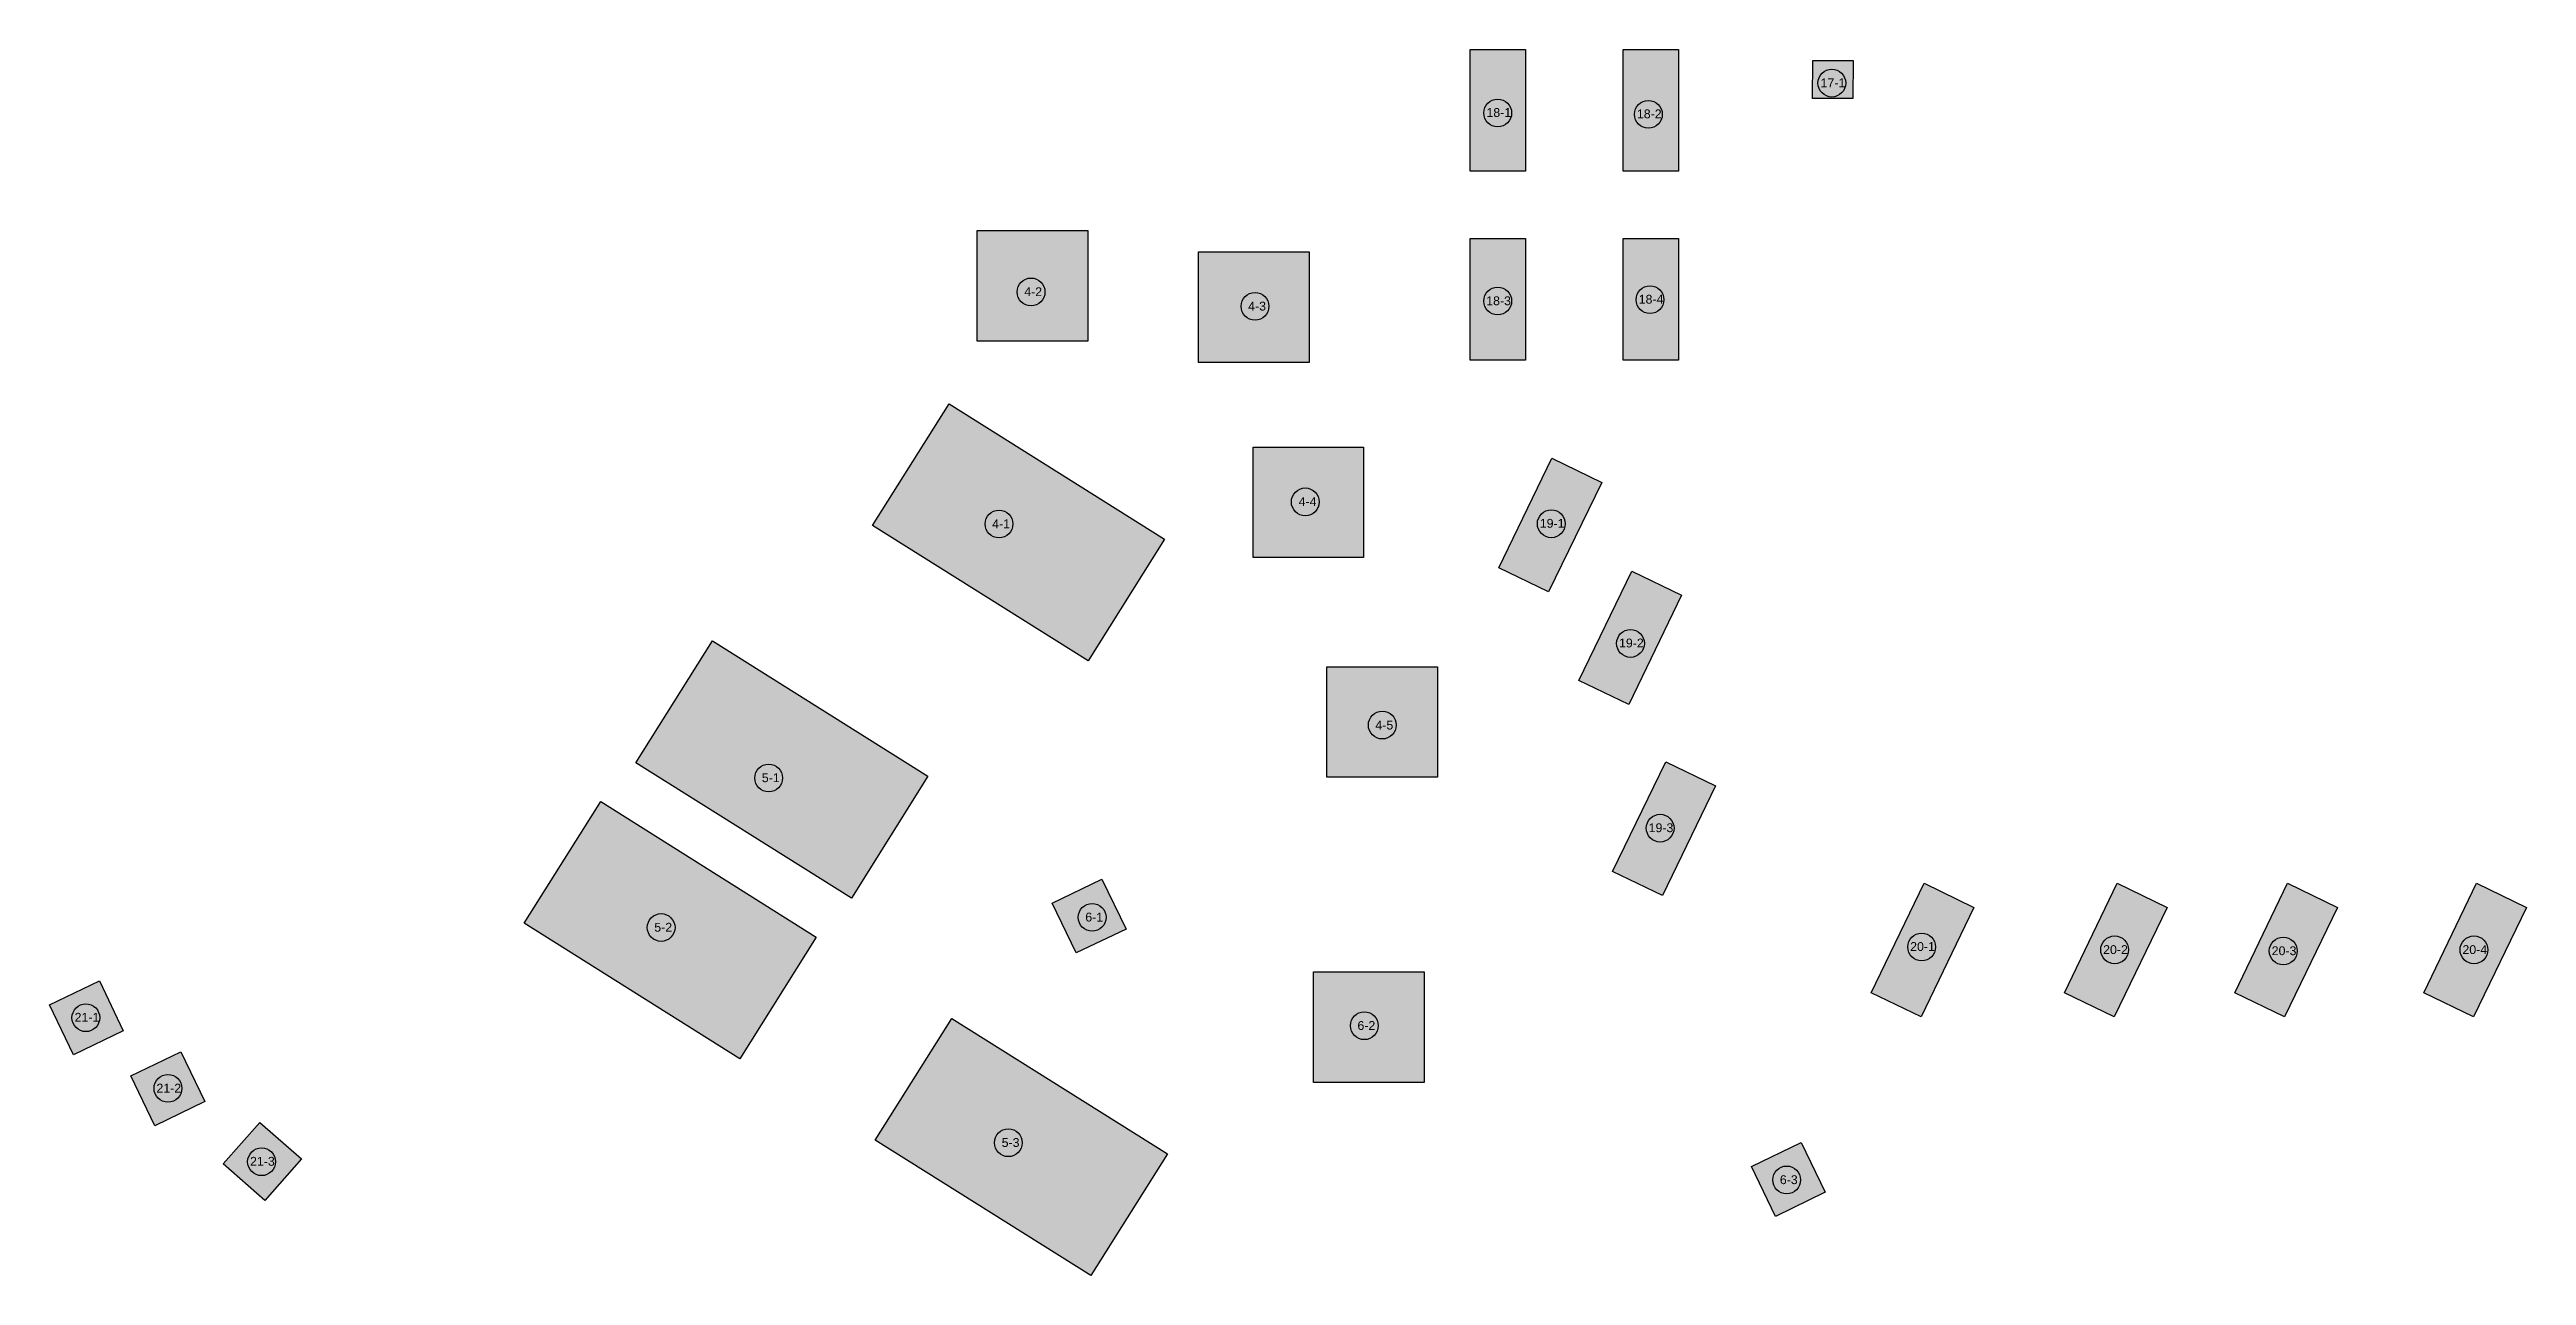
# Model space of a CAD drawing. Header units: millimetres. Extents: x 2242357 to 2245404, y 378014 to 382094.
# Drawn here: x 2242357 to 2243476, y 379568 to 380122 of the extents above; entities that cross this region are included whole.
import ezdxf

# ---------------------------------------------------------------- set-up
doc = ezdxf.new("R2010")
doc.units = ezdxf.units.MM
for name, color, linetype, true_color in [('здания_общественно_деловая_зона_контур', 7, 'Continuous', 0x000000), ('логистика_здание', 7, 'Continuous', 0x000000), ('промка_здание', 7, 'Continuous', 0x000000)]:
    doc.layers.add(name, color=color, linetype=linetype, true_color=true_color)
for name, color, linetype, transparency in [('логистика_штриховка_здание', 150, 'Continuous', 0.5), ('общественно_деловая_зона_штриховка_здания', 101, 'Continuous', 0.5), ('промка_информация_объекты', 1, 'Continuous', 0.5), ('торговый_центр_здание', 250, 'Continuous', 0.4), ('торговый_центр_подписи_здание', 250, 'Continuous', 0.4), ('торговый_центр_штриховка_здание', 240, 'Continuous', 0.4)]:
    doc.layers.add(name, color=color, linetype=linetype, transparency=transparency)
doc.layers.add('промка_штриховка', color=7, linetype='Continuous', true_color=0xa24494, transparency=0.5)
doc.styles.get("Standard").update_dxf_attribs({"font": 'arial.ttf'})

msp = doc.modelspace()

# ---------------------------------------------------------------- texts
at = {"layer": 'промка_информация_объекты', "char_height": 4, "attachment_point": 1}
for s, insert in [('4-2', (2242797.3, 380014.5)), ('4-3', (2242898.5, 380008)), ('4-1', (2242782.8, 379909.6)), ('4-4', (2242921.3, 379919.6)), ('4-5', (2242956, 379818.6)), ('5-1', (2242678.7, 379794.8)), ('6-1', (2242824.9, 379731.8)), ('5-2', (2242630.1, 379727.2)), ('6-2', (2242947.9, 379682.8)), ('5-3', (2242787.1, 379629.9)), ('6-3', (2243138.8, 379613.1))]:
    msp.add_mtext_dynamic_manual_height_columns(s, width=36.12, gutter_width=12.5, heights=[0], dxfattribs=dict(at, insert=insert))
at = {"layer": 'торговый_центр_подписи_здание', "char_height": 4, "attachment_point": 1}
for s, insert in [('17-1', (2243157.2, 380108.9)), ('18-1', (2243006.2, 380095.5)), ('18-2', (2243074.2, 380094.9)), ('18-3', (2243006.1, 380010.4)), ('18-4', (2243075, 380011.1)), ('19-1', (2243030.3, 379909.8)), ('19-2', (2243066.1, 379855.7)), ('19-3', (2243079.5, 379772.2)), ('20-1', (2243197.7, 379718.5)), ('20-2', (2243284.9, 379717.1)), ('20-3', (2243361.1, 379716.6)), ('20-4', (2243447.3, 379717.1)), ('21-1', (2242368.1, 379686.5)), ('21-2', (2242405.1, 379654.5)), ('21-3', (2242447.4, 379621.4))]:
    msp.add_mtext_dynamic_manual_height_columns(s, width=36.12, gutter_width=12.5, heights=[0], dxfattribs=dict(at, insert=insert))

# ---------------------------------------------------------------- hatches: boundary and pattern name
at = {"layer": 'логистика_штриховка_здание'}
h = msp.add_hatch(color=256, dxfattribs=at)
h.dxf.hatch_style = 1
h.paths.add_polyline_path([(2242832.4, 379746.9), (2242843.3, 379724.4), (2242820.7, 379713.6), (2242809.9, 379736.1)])
h = msp.add_hatch(color=256, dxfattribs=at)
h.dxf.hatch_style = 1
h.paths.add_polyline_path([(2243148.5, 379627.9), (2243159.3, 379605.4), (2243136.8, 379594.5), (2243126, 379617.1)])
at = {"layer": 'общественно_деловая_зона_штриховка_здания'}
h = msp.add_hatch(color=256, dxfattribs=at)
h.dxf.hatch_style = 1
h.paths.add_polyline_path([(2242998.8, 380122), (2243023.8, 380122), (2243023.8, 380067), (2242998.8, 380067)])
h = msp.add_hatch(color=256, dxfattribs=at)
h.dxf.hatch_style = 1
h.paths.add_polyline_path([(2243068, 380122), (2243093, 380122), (2243093, 380067), (2243068, 380067)])
h = msp.add_hatch(color=256, dxfattribs=at)
h.dxf.hatch_style = 1
h.paths.add_polyline_path([(2242998.8, 380036.6), (2243023.8, 380036.6), (2243023.8, 379981.6), (2242998.8, 379981.6)])
h = msp.add_hatch(color=256, dxfattribs=at)
h.dxf.hatch_style = 1
h.paths.add_polyline_path([(2243068, 380036.6), (2243093, 380036.6), (2243093, 379981.6), (2243068, 379981.6)])
h = msp.add_hatch(color=256, dxfattribs=at)
h.dxf.hatch_style = 1
h.paths.add_polyline_path([(2243035.8, 379937.2), (2243058.3, 379926.3), (2243034.3, 379876.8), (2243011.8, 379887.7)])
h = msp.add_hatch(color=256, dxfattribs=at)
h.dxf.hatch_style = 1
h.paths.add_polyline_path([(2243071.9, 379886.2), (2243094.4, 379875.4), (2243070.5, 379825.9), (2243048, 379836.7)])
h = msp.add_hatch(color=256, dxfattribs=at)
h.dxf.hatch_style = 1
h.paths.add_polyline_path([(2243087.2, 379800), (2243109.7, 379789.1), (2243085.7, 379739.6), (2243063.2, 379750.4)])
h = msp.add_hatch(color=256, dxfattribs=at)
h.dxf.hatch_style = 1
h.paths.add_polyline_path([(2243204, 379745.1), (2243226.5, 379734.2), (2243202.6, 379684.7), (2243180.1, 379695.6)])
h = msp.add_hatch(color=256, dxfattribs=at)
h.dxf.hatch_style = 1
h.paths.add_polyline_path([(2243291.3, 379745.1), (2243313.8, 379734.2), (2243289.9, 379684.7), (2243267.4, 379695.6)])
h = msp.add_hatch(color=256, dxfattribs=at)
h.dxf.hatch_style = 1
h.paths.add_polyline_path([(2243368.3, 379745.1), (2243390.8, 379734.2), (2243366.9, 379684.7), (2243344.4, 379695.6)])
h = msp.add_hatch(color=256, dxfattribs=at)
h.dxf.hatch_style = 1
h.paths.add_polyline_path([(2243453.7, 379745.1), (2243476.2, 379734.2), (2243452.3, 379684.7), (2243429.8, 379695.6)])
h = msp.add_hatch(color=256, dxfattribs=at)
h.dxf.hatch_style = 1
h.paths.add_polyline_path([(2242379.3, 379701), (2242390.1, 379678.4), (2242367.6, 379667.6), (2242356.8, 379690.2)])
h = msp.add_hatch(color=256, dxfattribs=at)
h.dxf.hatch_style = 1
h.paths.add_polyline_path([(2242416.1, 379668.9), (2242426.9, 379646.4), (2242404.4, 379635.5), (2242393.5, 379658.1)])
h = msp.add_hatch(color=256, dxfattribs=at)
h.dxf.hatch_style = 1
h.paths.add_polyline_path([(2242451.9, 379637), (2242470.6, 379620.5), (2242454.1, 379601.7), (2242435.3, 379618.2)])
at = {"layer": 'промка_штриховка'}
h = msp.add_hatch(color=256, dxfattribs=at)
h.dxf.hatch_style = 1
h.paths.add_polyline_path([(2242776, 380040.2), (2242826, 380040.2), (2242826, 379990.2), (2242776, 379990.2)])
h = msp.add_hatch(color=256, dxfattribs=at)
h.dxf.hatch_style = 1
h.paths.add_polyline_path([(2242876.1, 380030.5), (2242926.1, 380030.5), (2242926.1, 379980.5), (2242876.1, 379980.5)])
h = msp.add_hatch(color=256, dxfattribs=at)
h.dxf.hatch_style = 1
h.paths.add_polyline_path([(2242826.2, 379845.6), (2242728.8, 379906.8), (2242763.4, 379961.8), (2242860.7, 379900.6)])
h = msp.add_hatch(color=256, dxfattribs=at)
h.dxf.hatch_style = 1
h.paths.add_polyline_path([(2242900.7, 379942.3), (2242950.7, 379942.3), (2242950.7, 379892.3), (2242900.7, 379892.3)])
h = msp.add_hatch(color=256, dxfattribs=at)
h.dxf.hatch_style = 1
h.paths.add_polyline_path([(2242719.2, 379738.4), (2242621.8, 379799.6), (2242656.4, 379854.7), (2242753.8, 379793.5)])
h = msp.add_hatch(color=256, dxfattribs=at)
h.dxf.hatch_style = 1
h.paths.add_polyline_path([(2242934.1, 379843), (2242984.1, 379843), (2242984.1, 379793), (2242934.1, 379793)])
h = msp.add_hatch(color=256, dxfattribs=at)
h.dxf.hatch_style = 1
h.paths.add_polyline_path([(2242668.7, 379665.8), (2242571.3, 379727), (2242605.9, 379782), (2242703.3, 379720.8)])
h = msp.add_hatch(color=256, dxfattribs=at)
h.dxf.hatch_style = 1
h.paths.add_polyline_path([(2242928.1, 379705), (2242978.1, 379705), (2242978.1, 379655), (2242928.1, 379655)])
h = msp.add_hatch(color=256, dxfattribs=at)
h.dxf.hatch_style = 1
h.paths.add_polyline_path([(2242827.4, 379567.8), (2242730, 379629), (2242764.6, 379684), (2242862, 379622.8)])
at = {"layer": 'торговый_центр_штриховка_здание'}
h = msp.add_hatch(color=256, dxfattribs=at)
h.dxf.hatch_style = 1
h.paths.add_polyline_path([(2243153.7, 380117), (2243172, 380117), (2243171.8, 380099.8), (2243153.5, 380099.8)])

# ---------------------------------------------------------------- linework, layer by layer
at = {"layer": 'здания_общественно_деловая_зона_контур'}
for points in [[(2242998.8, 380122), (2243023.8, 380122), (2243023.8, 380067), (2242998.8, 380067)], [(2243068, 380122), (2243093, 380122), (2243093, 380067), (2243068, 380067)], [(2242998.8, 380036.6), (2243023.8, 380036.6), (2243023.8, 379981.6), (2242998.8, 379981.6)], [(2243068, 380036.6), (2243093, 380036.6), (2243093, 379981.6), (2243068, 379981.6)], [(2243035.8, 379937.2), (2243058.3, 379926.3), (2243034.3, 379876.8), (2243011.8, 379887.7)], [(2243071.9, 379886.2), (2243094.4, 379875.4), (2243070.5, 379825.9), (2243048, 379836.7)], [(2243087.2, 379800), (2243109.7, 379789.1), (2243085.7, 379739.6), (2243063.2, 379750.4)], [(2243204, 379745.1), (2243226.5, 379734.2), (2243202.6, 379684.7), (2243180.1, 379695.6)], [(2243291.3, 379745.1), (2243313.8, 379734.2), (2243289.9, 379684.7), (2243267.4, 379695.6)], [(2243368.3, 379745.1), (2243390.8, 379734.2), (2243366.9, 379684.7), (2243344.4, 379695.6)], [(2243453.7, 379745.1), (2243476.2, 379734.2), (2243452.3, 379684.7), (2243429.8, 379695.6)], [(2242379.3, 379701), (2242390.1, 379678.4), (2242367.6, 379667.6), (2242356.8, 379690.2)], [(2242416.1, 379668.9), (2242426.9, 379646.4), (2242404.4, 379635.5), (2242393.5, 379658.1)], [(2242451.9, 379637), (2242470.6, 379620.5), (2242454.1, 379601.7), (2242435.3, 379618.2)]]:
    msp.add_lwpolyline(points, close=True, dxfattribs=at)
at = {"layer": 'логистика_здание'}
for points in [[(2242832.4, 379746.9), (2242843.3, 379724.4), (2242820.7, 379713.6), (2242809.9, 379736.1)], [(2242379.3, 379701), (2242390.1, 379678.4), (2242367.6, 379667.6), (2242356.8, 379690.2)], [(2242416.1, 379668.9), (2242426.9, 379646.4), (2242404.4, 379635.5), (2242393.5, 379658.1)], [(2242451.9, 379637), (2242470.6, 379620.5), (2242454.1, 379601.7), (2242435.3, 379618.2)], [(2243148.5, 379627.9), (2243159.3, 379605.4), (2243136.8, 379594.5), (2243126, 379617.1)]]:
    msp.add_lwpolyline(points, close=True, dxfattribs=at)
at = {"layer": 'промка_здание'}
for points in [[(2242776, 380040.2), (2242826, 380040.2), (2242826, 379990.2), (2242776, 379990.2)], [(2242876.1, 380030.5), (2242926.1, 380030.5), (2242926.1, 379980.5), (2242876.1, 379980.5)], [(2242826.2, 379845.6), (2242728.8, 379906.8), (2242763.4, 379961.8), (2242860.7, 379900.6)], [(2242900.7, 379942.3), (2242950.7, 379942.3), (2242950.7, 379892.3), (2242900.7, 379892.3)], [(2242719.2, 379738.4), (2242621.8, 379799.6), (2242656.4, 379854.7), (2242753.8, 379793.5)], [(2242934.1, 379843), (2242984.1, 379843), (2242984.1, 379793), (2242934.1, 379793)], [(2242668.7, 379665.8), (2242571.3, 379727), (2242605.9, 379782), (2242703.3, 379720.8)], [(2242928.1, 379705), (2242978.1, 379705), (2242978.1, 379655), (2242928.1, 379655)], [(2242827.4, 379567.8), (2242730, 379629), (2242764.6, 379684), (2242862, 379622.8)]]:
    msp.add_lwpolyline(points, close=True, dxfattribs=at)
at = {"layer": 'промка_информация_объекты'}
for centre in [(2242800.4, 380012.4), (2242901.6, 380005.9), (2242924.3, 379917.5), (2242785.9, 379907.5), (2242959.1, 379816.6), (2242681.8, 379792.7), (2242633.2, 379725.1), (2242828, 379729.7), (2242951, 379680.7), (2242790.1, 379627.8), (2243141.9, 379611)]:
    msp.add_circle(centre, 6.28, dxfattribs=at)
at = {"layer": 'торговый_центр_здание'}
msp.add_lwpolyline([(2243153.7, 380117), (2243172, 380117), (2243171.8, 380099.8), (2243153.5, 380099.8)], close=True, dxfattribs=at)
at = {"layer": 'торговый_центр_подписи_здание'}
for centre in [(2243162.3, 380106.8), (2243011.3, 380093.3), (2243079.4, 380092.7), (2243011.3, 380008.3), (2243080.1, 380008.9), (2243035.5, 379907.6), (2243071.3, 379853.5), (2243084.7, 379770), (2243202.9, 379716.3), (2243290.1, 379715), (2243366.3, 379714.5), (2243452.5, 379715), (2242373.2, 379684.3), (2242410.3, 379652.4), (2242452.6, 379619.2)]:
    msp.add_circle(centre, 6.28, dxfattribs=at)

msp.set_redraw_order([(e.dxf.handle, doc.entitydb.next_handle()) for e in msp.query("TEXT MTEXT ATTDEF DIMENSION ARC_DIMENSION")])  # texts and dimensions are drawn at this point

doc.saveas('drawing.dxf')
